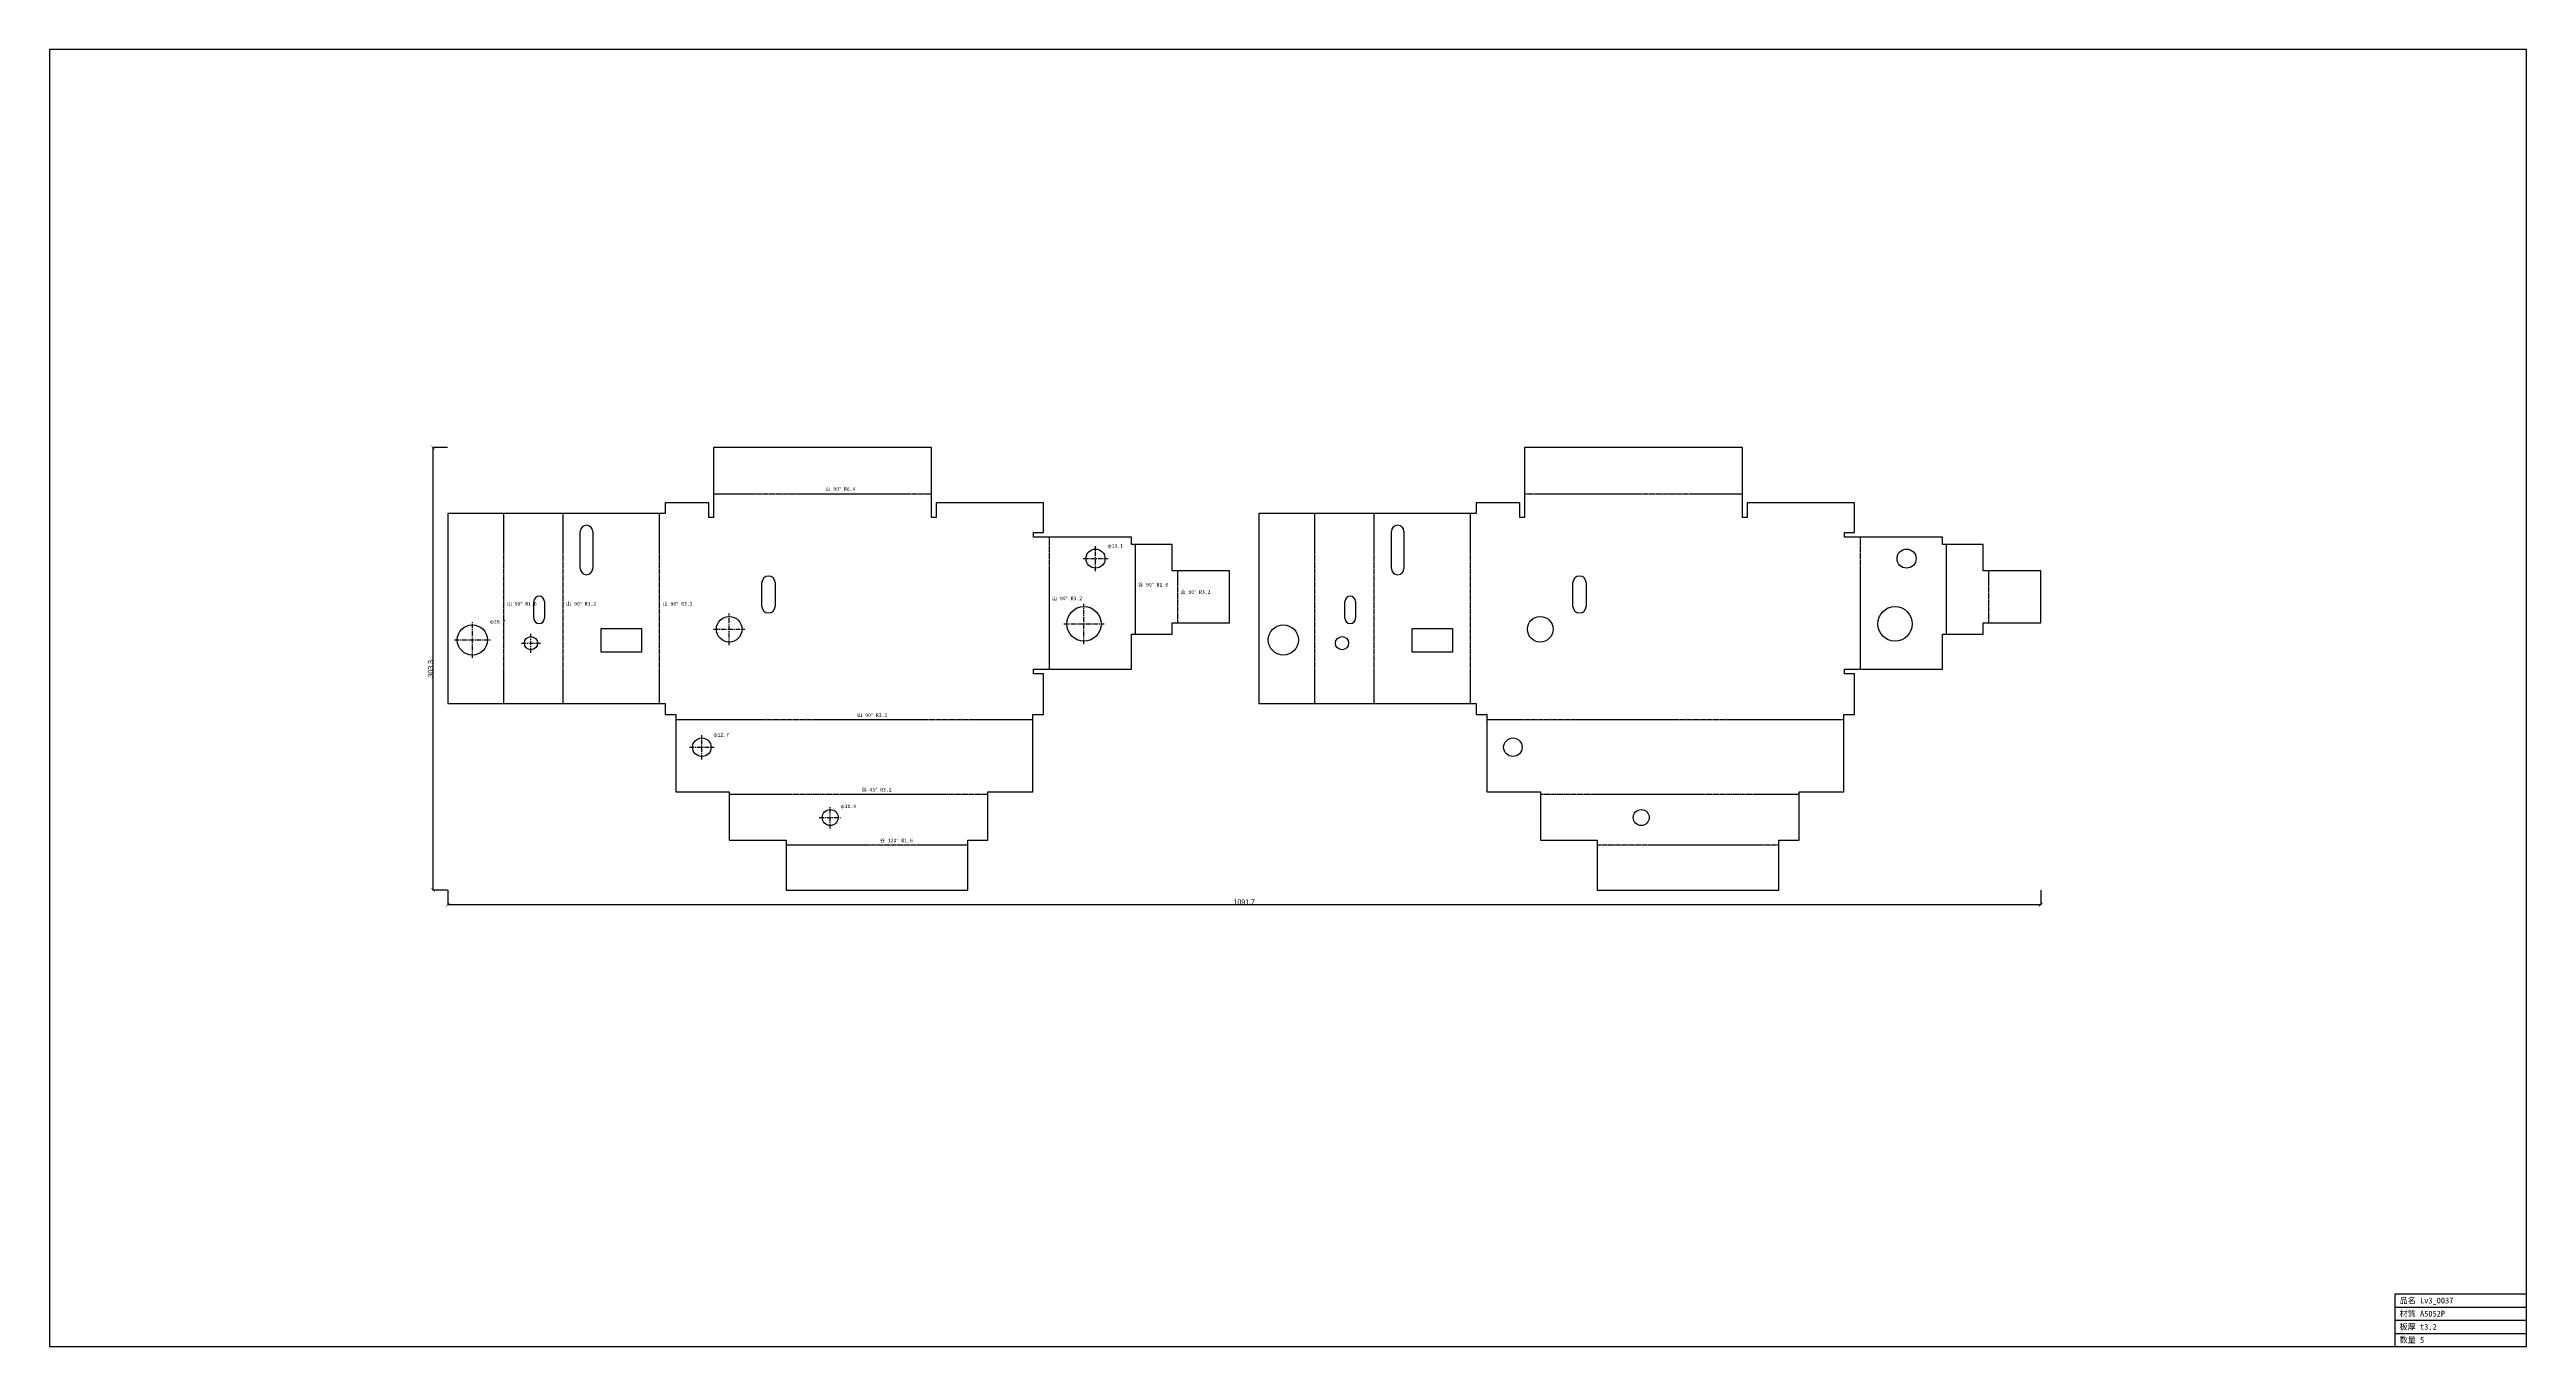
# Model space of a CAD drawing. Header units: millimetres. Extents: x -422 to 1276, y -433 to 456.
import ezdxf

# ---------------------------------------------------------------- set-up
doc = ezdxf.new("R2010")
doc.units = ezdxf.units.MM
doc.linetypes.add('CENTER', pattern=[5.08, 3.175, -0.635, 0.635, -0.635])
doc.linetypes.add('DASHED', pattern=[1.524, 1.27, -0.254])
for name, color, linetype in [('BEND', 7, 'Continuous'), ('CENTER', 7, 'Continuous'), ('CUT', 7, 'Continuous'), ('DIM', 7, 'Continuous'), ('FRAME', 7, 'Continuous'), ('TEXT', 7, 'Continuous')]:
    doc.layers.add(name, color=color, linetype=linetype)
doc.styles.add('OpenSansCondensed-Light', font='OpenSansCondensed-Light.ttf')
doc.dimstyles.new('EZDXF', dxfattribs={"dimtxt": 0.25, "dimasz": 0.175, "dimexe": 0.375, "dimexo": 0.125, "dimgap": 0.1, "dimtad": 1, "dimlfac": 100, "dimzin": 12, "dimdsep": 46, "dimtxsty": 'OpenSansCondensed-Light', "dimblk": 'ARCHTICK', "dimcen": 2.5, "dimazin": 3, "dimtfac": 0.5, "dimtmove": 2, "dimatfit": 3})

# ---------------------------------------------------------------- blocks, each defined once
blk = doc.blocks.new('_ARCHTICK')
at = {"color": 0, "linetype": 'BYBLOCK', "const_width": 0.15}
blk.add_lwpolyline([(-0.5, -0.5), (0.5, 0.5)], dxfattribs=at)

msp = doc.modelspace()

# ---------------------------------------------------------------- linework, layer by layer
at = {"layer": 'BEND', "color": 1, "linetype": 'DASHED'}
for p, q in [((-110.56, 7.4), (-110.56, 137.61)), ((-69.83, 7.4), (-69.83, 137.61)), ((-3.77, 7.4), (-3.77, 137.61)), ((33.11, 151.29), (182.56, 151.29)), ((445.27, 7.4), (445.27, 137.61)), ((486, 7.4), (486, 137.61)), ((552.06, 7.4), (552.06, 137.61)), ((588.94, 151.29), (738.39, 151.29)), ((263.17, 121.5), (263.17, 31.05)), ((818.99, 121.5), (818.99, 31.05)), ((322.13, 116.38), (322.13, 54.88)), ((877.96, 116.38), (877.96, 54.88)), ((351.18, 98.44), (351.18, 62.76)), ((907.01, 98.44), (907.01, 62.76)), ((252, -3.77), (7.4, -3.77)), ((807.82, -3.77), (563.23, -3.77)), ((221.28, -54.91), (43.99, -54.91)), ((777.1, -54.91), (599.82, -54.91)), ((207.45, -89.68), (83, -89.68)), ((763.28, -89.68), (638.82, -89.68))]:
    msp.add_line(p, q, dxfattribs=at)
at = {"layer": 'CENTER', "color": 1, "linetype": 'CENTER'}
for p, q in [((286.44, 106.78), (303.56, 106.78)), ((295, 98.22), (295, 115.34)), ((43.91, 47.55), (43.91, 69.14)), ((287.06, 48.21), (287.06, 75.85)), ((-144.43, 50.99), (-119.77, 50.99)), ((-132.1, 38.66), (-132.1, 63.32)), ((-91.91, 42.26), (-91.91, 55.3)), ((33.12, 58.35), (54.71, 58.35)), ((273.24, 62.03), (300.88, 62.03)), ((-98.43, 48.78), (-85.39, 48.78)), ((25.18, -30.88), (25.18, -14.18)), ((16.83, -22.53), (33.53, -22.53)), ((113.16, -78.21), (113.16, -63.26)), ((105.68, -70.73), (120.63, -70.73))]:
    msp.add_line(p, q, dxfattribs=at)
at = {"layer": 'CUT'}
for p, q in [((182.56, 182.89), (33.11, 182.89)), ((33.11, 182.89), (33.11, 134.91)), ((182.56, 134.91), (182.56, 182.89)), ((738.39, 182.89), (588.94, 182.89)), ((588.94, 182.89), (588.94, 134.91)), ((738.39, 134.91), (738.39, 182.89)), ((0, 137.61), (-148.95, 137.61)), ((-148.95, 137.61), (-148.95, 7.4)), ((29.91, 145.01), (0, 145.01)), ((0, 145.01), (0, 137.61)), ((29.91, 134.91), (29.91, 145.01)), ((259.4, 145.01), (185.76, 145.01)), ((185.76, 145.01), (185.76, 134.91)), ((259.4, 124.7), (259.4, 145.01)), ((555.83, 137.61), (406.88, 137.61)), ((406.88, 137.61), (406.88, 7.4)), ((585.74, 145.01), (555.83, 145.01)), ((555.83, 145.01), (555.83, 137.61)), ((585.74, 134.91), (585.74, 145.01)), ((815.22, 145.01), (741.59, 145.01)), ((741.59, 145.01), (741.59, 134.91)), ((815.22, 124.7), (815.22, 145.01)), ((-58.11, 100.02), (-58.11, 125.43)), ((-49.56, 125.43), (-49.56, 100.02)), ((33.11, 134.91), (29.91, 134.91)), ((185.76, 134.91), (182.56, 134.91)), ((252.5, 121.5), (252.5, 124.7)), ((252.5, 124.7), (259.4, 124.7)), ((319.62, 121.5), (252.5, 121.5)), ((319.62, 116.38), (319.62, 121.5)), ((497.72, 100.02), (497.72, 125.43)), ((506.27, 125.43), (506.27, 100.02)), ((588.94, 134.91), (585.74, 134.91)), ((741.59, 134.91), (738.39, 134.91)), ((808.32, 121.5), (808.32, 124.7)), ((808.32, 124.7), (815.22, 124.7)), ((875.44, 121.5), (808.32, 121.5)), ((875.44, 116.38), (875.44, 121.5)), ((347.41, 116.38), (319.62, 116.38)), ((347.41, 98.44), (347.41, 116.38)), ((903.24, 116.38), (875.44, 116.38)), ((903.24, 98.44), (903.24, 116.38)), ((66.33, 74), (66.33, 90.35)), ((75.33, 90.35), (75.33, 74)), ((386.88, 98.44), (347.41, 98.44)), ((386.88, 62.76), (386.88, 98.44)), ((622.16, 74), (622.16, 90.35)), ((631.16, 90.35), (631.16, 74)), ((942.71, 98.44), (903.24, 98.44)), ((942.71, 62.76), (942.71, 98.44)), ((-89.92, 65.84), (-89.92, 77.41)), ((-82.74, 77.41), (-82.74, 65.84)), ((465.91, 65.84), (465.91, 77.41)), ((473.09, 77.41), (473.09, 65.84)), ((-43.78, 42.61), (-43.78, 58.88)), ((-43.78, 58.88), (-16.22, 58.88)), ((-16.22, 58.88), (-16.22, 42.61)), ((319.62, 31.05), (319.62, 54.88)), ((319.62, 54.88), (347.41, 54.88)), ((347.41, 54.88), (347.41, 62.76)), ((347.41, 62.76), (386.88, 62.76)), ((512.05, 42.61), (512.05, 58.88)), ((512.05, 58.88), (539.61, 58.88)), ((539.61, 58.88), (539.61, 42.61)), ((875.44, 31.05), (875.44, 54.88)), ((875.44, 54.88), (903.24, 54.88)), ((903.24, 54.88), (903.24, 62.76)), ((903.24, 62.76), (942.71, 62.76)), ((-16.22, 42.61), (-43.78, 42.61)), ((539.61, 42.61), (512.05, 42.61)), ((252.5, 27.85), (252.5, 31.05)), ((252.5, 31.05), (319.62, 31.05)), ((259.4, 27.85), (252.5, 27.85)), ((259.4, 0), (259.4, 27.85)), ((808.32, 27.85), (808.32, 31.05)), ((808.32, 31.05), (875.44, 31.05)), ((815.22, 27.85), (808.32, 27.85)), ((815.22, 0), (815.22, 27.85)), ((-148.95, 7.4), (0, 7.4)), ((0, 7.4), (0, 0)), ((0, 0), (7.4, 0)), ((7.4, 0), (7.4, -53.02)), ((252, -53.02), (252, 0)), ((252, 0), (259.4, 0)), ((406.88, 7.4), (555.83, 7.4)), ((555.83, 7.4), (555.83, 0)), ((555.83, 0), (563.23, 0)), ((563.23, 0), (563.23, -53.02)), ((807.82, -53.02), (807.82, 0)), ((807.82, 0), (815.22, 0)), ((7.4, -53.02), (43.99, -53.02)), ((43.99, -53.02), (43.99, -86.33)), ((221.28, -86.33), (221.28, -53.02)), ((221.28, -53.02), (252, -53.02)), ((563.23, -53.02), (599.82, -53.02)), ((599.82, -53.02), (599.82, -86.33)), ((777.1, -86.33), (777.1, -53.02)), ((777.1, -53.02), (807.82, -53.02)), ((43.99, -86.33), (83, -86.33)), ((83, -86.33), (83, -120.46)), ((207.45, -120.46), (207.45, -86.33)), ((207.45, -86.33), (221.28, -86.33)), ((599.82, -86.33), (638.82, -86.33)), ((638.82, -86.33), (638.82, -120.46)), ((763.28, -120.46), (763.28, -86.33)), ((763.28, -86.33), (777.1, -86.33)), ((83, -120.46), (207.45, -120.46)), ((638.82, -120.46), (763.28, -120.46))]:
    msp.add_line(p, q, dxfattribs=at)
for centre, radius in [((295, 106.78), 6.56), ((850.82, 106.78), 6.56), ((287.06, 62.03), 11.82), ((842.89, 62.03), 11.82), ((-132.1, 50.99), 10.33), ((-91.91, 48.78), 4.52), ((43.91, 58.35), 8.79), ((423.73, 50.99), 10.33), ((463.92, 48.78), 4.52), ((599.74, 58.35), 8.79), ((25.18, -22.53), 6.35), ((581.01, -22.53), 6.35), ((113.16, -70.73), 5.47), ((668.98, -70.73), 5.47)]:
    msp.add_circle(centre, radius, dxfattribs=at)
for centre, radius, start, end in [((-53.83, 125.43), 4.27, 0, 180), ((501.99, 125.43), 4.27, 0, 180), ((-53.83, 100.02), 4.27, 180, 0), ((70.83, 90.35), 4.5, 0, 180), ((501.99, 100.02), 4.27, 180, 0), ((626.66, 90.35), 4.5, 0, 180), ((-86.33, 77.41), 3.59, 0, 180), ((70.83, 74), 4.5, 180, 0), ((469.5, 77.41), 3.59, 0, 180), ((626.66, 74), 4.5, 180, 0), ((-86.33, 65.84), 3.59, 180, 0), ((469.5, 65.84), 3.59, 180, 0)]:
    msp.add_arc(centre, radius, start, end, dxfattribs=at)
at = {"layer": 'FRAME'}
for p, q in [((1275.62, 455.8), (-421.86, 455.8)), ((-421.86, 455.8), (-421.86, -433.37)), ((1275.62, -433.37), (1275.62, 455.8)), ((1185.62, -433.37), (1185.62, -397.37)), ((1185.62, -397.37), (1275.62, -397.37)), ((1185.62, -406.37), (1275.62, -406.37)), ((1185.62, -415.37), (1275.62, -415.37)), ((-421.86, -433.37), (1275.62, -433.37)), ((1185.62, -424.37), (1275.62, -424.37))]:
    msp.add_line(p, q, dxfattribs=at)

# ---------------------------------------------------------------- texts
at = {"layer": 'TEXT'}
for s, height, p in [('山 90° R6.4', 2.5, (109.84, 153.29)), ('φ13.1', 2.5, (303.06, 114.34)), ('谷 90° R1.6', 2.5, (324.13, 87.63)), ('山 90° R3.2', 2.5, (353.18, 82.6)), ('山 90° R1.6', 2.5, (-108.56, 74.5)), ('山 90° R3.2', 2.5, (-67.83, 74.5)), ('山 90° R3.2', 2.5, (-1.77, 74.5)), ('山 90° R3.2', 2.5, (265.17, 78.27)), ('φ20.7', 2.5, (-120.27, 62.32)), ('山 90° R3.2', 2.5, (131.7, -1.77)), ('φ12.7', 2.5, (33.03, -15.18)), ('谷 45° R3.2', 2.5, (134.63, -52.91)), ('φ10.9', 2.5, (120.13, -64.26)), ('谷 120° R1.6', 2.5, (147.22, -87.68)), ('品名 Lv3_0037', 4, (1188.62, -403.87)), ('材質 A5052P', 4, (1188.62, -412.87)), ('板厚 t3.2', 4, (1188.62, -421.87)), ('数量 5', 4, (1188.62, -430.87))]:
    msp.add_text(s, height=height, dxfattribs=at).set_placement(p)

# ---------------------------------------------------------------- dimensions: what is measured, and where the dimension line sits
at = {"layer": 'DIM'}
msp.add_linear_dim(base=(-158.9463, -120.4574), p1=(-148.9463, -120.4574), p2=(-148.9463, 182.8897), angle=90, dimstyle='EZDXF', override={"dimtxt": 3.5, "dimasz": 2.5, "dimdec": 1, "dimlfac": 1}, dxfattribs=at).render()
msp.add_linear_dim(base=(-148.95, -130.46), p1=(-148.95, -120.46), p2=(942.71, -120.46), dimstyle='EZDXF', override={"dimtxt": 3.5, "dimasz": 2.5, "dimdec": 1, "dimlfac": 1}, dxfattribs=at).render()

doc.saveas('drawing.dxf')
